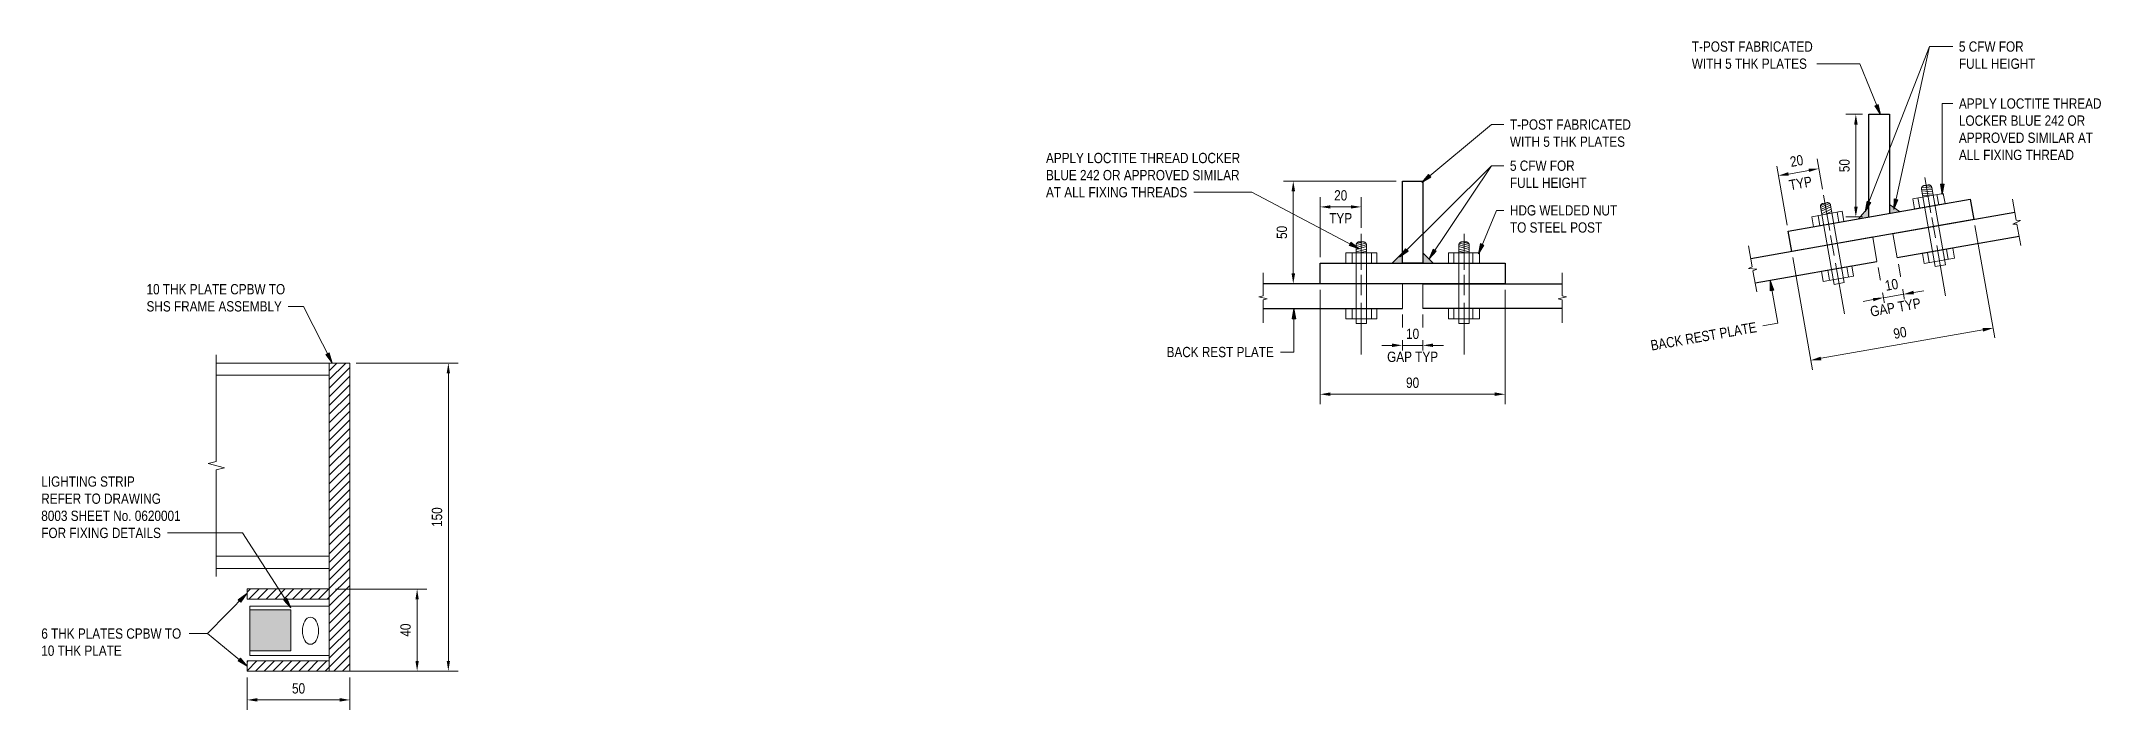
# Model space of a CAD drawing. Header units: metres. Extents: x 0.2 to 10.4, y 1.8 to 23.8.
# Drawn here: x 8.009 to 9.013, y 2.381 to 2.706 of the extents above; entities that cross this region are included whole.
import ezdxf

# ---------------------------------------------------------------- set-up
doc = ezdxf.new("R2010")
doc.units = ezdxf.units.M
doc.linetypes.add('JacobsCenter', pattern=[0.015, 0.009, -0.0015, 0.003, -0.0015])
doc.linetypes.add('JacobsDash', pattern=[0.0045, 0.003, -0.0015])
doc.layers.get('Defpoints').update_dxf_attribs({"color": 41})
for name, color, linetype, lineweight in [('A-ANNO-DIMS', 7, 'Continuous', 9), ('A-DETL', 7, 'Continuous', 13), ('A-DETL-GENF', 7, 'Continuous', 9), ('G-ANNO-TEXT', 7, 'Continuous', 9)]:
    doc.layers.add(name, color=color, linetype=linetype, lineweight=lineweight)
doc.styles.add('Arial Narrow_1', font='ARIALN.TTF', dxfattribs={"height": 0.005})
doc.dimstyles.new('Dimension_Standard_O__mm__4', dxfattribs={"dimscale": 0.3048, "dimtxt": 0.005117, "dimasz": 0.016404, "dimexe": 0.015748, "dimexo": 0.009843, "dimgap": 0.009843, "dimtad": 1, "dimdec": 0, "dimlfac": 1000, "dimzin": 0, "dimdsep": 46, "dimtxsty": 'Arial Narrow_1', "dimsah": 1, "dimcen": 0.09, "dimaunit": 1, "dimadec": 4, "dimazin": 0, "dimtfac": 1, "dimtdec": 4, "dimtix": 1, "dimtmove": 0, "dimatfit": 3, "dimfxl": 1, "dimtvp": 1, "dimtfill": 1, "dimtolj": 1, "dimtzin": 0, "dimlwd": 18, "dimlwe": 18, "dimarcsym": 2})
pattern_1 = [(45, (5.7178182, 0), (-0.0021213203, 0.0021213203), [])]

msp = doc.modelspace()

# ---------------------------------------------------------------- texts
at = {"layer": 'G-ANNO-TEXT', "char_height": 0.005, "attachment_point": 1, "style": 'Arial Narrow_1', "bg_fill": 3, "box_fill_scale": 1, "bg_fill_color": 256, "bg_fill_transparency": 0}
for s, insert in [('T-POST FABRICATED ', (8.8122871, 2.7061656)), ('APPLY LOCTITE THREAD LOCKER ', (8.4979596, 2.6519198)), ('10 THK PLATE CPBW TO ', (8.0602106, 2.5880358)), ('LIGHTING STRIP', (8.008981, 2.4944159))]:
    msp.add_mtext(s, dxfattribs=dict(at, insert=insert))

# ---------------------------------------------------------------- blocks, each defined once
blk = doc.blocks.new('CS_DET_BreakLine_ViewScale - Std Break-8813287-DRG-2873242 - COVER PLATE')
at = {"layer": 'A-DETL-GENF'}
for p, q in [((-0.004, 0), (0.048, 0)), ((0.048, 0), (0.049, -0.004)), ((0.049, -0.004), (0.051, 0.004)), ((0.051, 0.004), (0.052, 0)), ((0.052, 0), (0.104, 0))]:
    blk.add_line(p, q, dxfattribs=at)
blk = doc.blocks.new('DIMBLOCK28-DRG-2873242 - COVER PLATE')
at = {"layer": 'A-ANNO-DIMS', "color": 0, "lineweight": 18, "transparency": 16777216}
for p, q in [((8.1622, 2.5496), (8.2119, 2.5496)), ((8.2071, 2.4046), (8.2071, 2.5446)), ((8.1522, 2.3996), (8.2119, 2.3996))]:
    blk.add_line(p, q, dxfattribs=at)
at = {"layer": 'A-ANNO-DIMS', "color": 0, "transparency": 16777216}
for points in [[(8.2063, 2.5446), (8.2079, 2.5446), (8.2071, 2.5496)], [(8.2063, 2.4046), (8.2079, 2.4046), (8.2071, 2.3996)]]:
    blk.add_solid(points, dxfattribs=at)
at = {"layer": 'Defpoints', "color": 0, "transparency": 16777216}
for p in [(8.1592, 2.5496), (8.2071, 2.5496), (8.1492, 2.3996)]:
    blk.add_point(p, dxfattribs=at)
at = {"layer": 'A-ANNO-DIMS', "color": 0, "lineweight": 18, "transparency": 16777216, "insert": (8.2016, 2.4746), "char_height": 0.005, "width": 0.011404, "attachment_point": 5, "rotation": 90, "style": 'Arial Narrow_1', "bg_fill": 3, "box_fill_scale": 1.1, "bg_fill_color": 256, "bg_fill_true_color": 13158600, "bg_fill_transparency": 0}
blk.add_mtext('\\A1;150', dxfattribs=at)
blk = doc.blocks.new('DIMBLOCK29-DRG-2873242 - COVER PLATE')
at = {"layer": 'A-ANNO-DIMS', "color": 0, "lineweight": 18, "transparency": 16777216}
for p, q in [((8.1092, 2.3966), (8.1092, 2.3808)), ((8.1592, 2.3966), (8.1592, 2.3808)), ((8.1142, 2.3856), (8.1542, 2.3856))]:
    blk.add_line(p, q, dxfattribs=at)
at = {"layer": 'A-ANNO-DIMS', "color": 0, "transparency": 16777216}
for points in [[(8.1142, 2.3865), (8.1142, 2.3848), (8.1092, 2.3856)], [(8.1542, 2.3865), (8.1542, 2.3848), (8.1592, 2.3856)]]:
    blk.add_solid(points, dxfattribs=at)
at = {"layer": 'Defpoints', "color": 0, "transparency": 16777216}
for p in [(8.1092, 2.3996), (8.1592, 2.3996), (8.1592, 2.3856)]:
    blk.add_point(p, dxfattribs=at)
at = {"layer": 'A-ANNO-DIMS', "color": 0, "lineweight": 18, "transparency": 16777216, "insert": (8.1342, 2.3912), "char_height": 0.005, "width": 0.007603, "attachment_point": 5, "style": 'Arial Narrow_1', "bg_fill": 3, "box_fill_scale": 1.1, "bg_fill_color": 256, "bg_fill_true_color": 13158600, "bg_fill_transparency": 0}
blk.add_mtext('\\A1;50', dxfattribs=at)
blk = doc.blocks.new('DIMBLOCK30-DRG-2873242 - COVER PLATE')
at = {"layer": 'A-ANNO-DIMS', "color": 0, "lineweight": 18, "transparency": 16777216}
for p, q in [((8.1522, 2.4396), (8.1967, 2.4396)), ((8.1919, 2.4346), (8.1919, 2.4046)), ((8.1522, 2.3996), (8.1967, 2.3996))]:
    blk.add_line(p, q, dxfattribs=at)
at = {"layer": 'A-ANNO-DIMS', "color": 0, "transparency": 16777216}
for points in [[(8.1911, 2.4346), (8.1927, 2.4346), (8.1919, 2.4396)], [(8.1911, 2.4046), (8.1927, 2.4046), (8.1919, 2.3996)]]:
    blk.add_solid(points, dxfattribs=at)
at = {"layer": 'Defpoints', "color": 0, "transparency": 16777216}
for p in [(8.1492, 2.4396), (8.1492, 2.3996), (8.1919, 2.3996)]:
    blk.add_point(p, dxfattribs=at)
at = {"layer": 'A-ANNO-DIMS', "color": 0, "lineweight": 18, "transparency": 16777216, "insert": (8.1863, 2.4196), "char_height": 0.005, "width": 0.007603, "attachment_point": 5, "rotation": 90, "style": 'Arial Narrow_1', "bg_fill": 3, "box_fill_scale": 1.1, "bg_fill_color": 256, "bg_fill_true_color": 13158600, "bg_fill_transparency": 0}
blk.add_mtext('\\A1;40', dxfattribs=at)
blk = doc.blocks.new('CS_DET_BreakLine_ViewScale - Std Break-8812952-DRG-2873242 - FABRICATED T- POST')
at = {"layer": 'A-DETL-GENF'}
for p, q in [((-0.002, 0), (0.0084, 0)), ((0.0084, 0), (0.0089, -0.002)), ((0.0089, -0.002), (0.0099, 0.002)), ((0.0099, 0.002), (0.0104, 0)), ((0.0104, 0), (0.0208, 0))]:
    blk.add_line(p, q, dxfattribs=at)
blk = doc.blocks.new('CS_DET_BreakLine_ViewScale - Std Break-8812954-DRG-2873242 - FABRICATED T- POST')
at = {"layer": 'A-DETL-GENF'}
for p, q in [((0.0084, 0), (-0.002, 0)), ((0.0089, 0.002), (0.0084, 0)), ((0.0099, -0.002), (0.0089, 0.002)), ((0.0104, 0), (0.0099, -0.002)), ((0.0208, 0), (0.0104, 0))]:
    blk.add_line(p, q, dxfattribs=at)
blk = doc.blocks.new('CS_DET_BreakLine_ViewScale - Std Break-8813031-DRG-2873242 - FABRICATED T- POST')
at = {"layer": 'A-DETL-GENF'}
for p, q in [((0.0092, 0), (-0.002, 0)), ((0.0097, 0.002), (0.0092, 0)), ((0.0107, -0.002), (0.0097, 0.002)), ((0.0112, 0), (0.0107, -0.002)), ((0.0224, 0), (0.0112, 0))]:
    blk.add_line(p, q, dxfattribs=at)
blk = doc.blocks.new('CS_DET_BreakLine_ViewScale - Std Break-8813064-DRG-2873242 - FABRICATED T- POST')
at = {"layer": 'A-DETL-GENF'}
for p, q in [((-0.002, 0), (0.0092, 0)), ((0.0092, 0), (0.0097, -0.002)), ((0.0097, -0.002), (0.0107, 0.002)), ((0.0107, 0.002), (0.0112, 0)), ((0.0112, 0), (0.0224, 0))]:
    blk.add_line(p, q, dxfattribs=at)
blk = doc.blocks.new('DIMBLOCK31-DRG-2873242 - FABRICATED T- POST')
at = {"layer": 'A-ANNO-DIMS', "color": 0, "lineweight": 18, "transparency": 16777216}
for p, q in [((8.6684, 2.6382), (8.6135, 2.6382)), ((8.6183, 2.6332), (8.6183, 2.5932)), ((8.6227, 2.5882), (8.6135, 2.5882))]:
    blk.add_line(p, q, dxfattribs=at)
at = {"layer": 'A-ANNO-DIMS', "color": 0, "transparency": 16777216}
for points in [[(8.6175, 2.6332), (8.6192, 2.6332), (8.6183, 2.6382)], [(8.6175, 2.5932), (8.6192, 2.5932), (8.6183, 2.5882)]]:
    blk.add_solid(points, dxfattribs=at)
at = {"layer": 'Defpoints', "color": 0, "transparency": 16777216}
for p in [(8.6714, 2.6382), (8.6183, 2.5882), (8.6257, 2.5882)]:
    blk.add_point(p, dxfattribs=at)
at = {"layer": 'A-ANNO-DIMS', "color": 0, "lineweight": 18, "transparency": 16777216, "insert": (8.6128, 2.6132), "char_height": 0.005, "width": 0.007603, "attachment_point": 5, "rotation": 90, "style": 'Arial Narrow_1', "bg_fill": 3, "box_fill_scale": 1.1, "bg_fill_color": 256, "bg_fill_true_color": 13158600, "bg_fill_transparency": 0}
blk.add_mtext('\\A1;50', dxfattribs=at)
blk = doc.blocks.new('DIMBLOCK32-DRG-2873242 - FABRICATED T- POST')
at = {"layer": 'A-ANNO-DIMS', "color": 0, "lineweight": 18, "transparency": 16777216}
for p, q in [((8.6314, 2.5852), (8.6314, 2.5296)), ((8.7214, 2.5852), (8.7214, 2.5296)), ((8.6364, 2.5344), (8.7164, 2.5344))]:
    blk.add_line(p, q, dxfattribs=at)
at = {"layer": 'A-ANNO-DIMS', "color": 0, "transparency": 16777216}
for points in [[(8.6364, 2.5353), (8.6364, 2.5336), (8.6314, 2.5344)], [(8.7164, 2.5353), (8.7164, 2.5336), (8.7214, 2.5344)]]:
    blk.add_solid(points, dxfattribs=at)
at = {"layer": 'Defpoints', "color": 0, "transparency": 16777216}
for p in [(8.6314, 2.5882), (8.7214, 2.5882), (8.7214, 2.5344)]:
    blk.add_point(p, dxfattribs=at)
at = {"layer": 'A-ANNO-DIMS', "color": 0, "lineweight": 18, "transparency": 16777216, "insert": (8.6764, 2.54), "char_height": 0.005, "width": 0.007603, "attachment_point": 5, "style": 'Arial Narrow_1', "bg_fill": 3, "box_fill_scale": 1.1, "bg_fill_color": 256, "bg_fill_true_color": 13158600, "bg_fill_transparency": 0}
blk.add_mtext('\\A1;90', dxfattribs=at)
blk = doc.blocks.new('DIMBLOCK33-DRG-2873242 - FABRICATED T- POST')
at = {"layer": 'A-ANNO-DIMS', "color": 0, "lineweight": 18, "transparency": 16777216}
for p, q in [((8.6714, 2.5732), (8.6714, 2.5534)), ((8.6814, 2.5732), (8.6814, 2.5534)), ((8.6664, 2.5582), (8.6614, 2.5582)), ((8.6714, 2.5582), (8.6814, 2.5582)), ((8.6864, 2.5582), (8.6914, 2.5582))]:
    blk.add_line(p, q, dxfattribs=at)
at = {"layer": 'A-ANNO-DIMS', "color": 0, "transparency": 16777216}
for points in [[(8.6664, 2.5591), (8.6664, 2.5574), (8.6714, 2.5582)], [(8.6864, 2.5591), (8.6864, 2.5574), (8.6814, 2.5582)]]:
    blk.add_solid(points, dxfattribs=at)
at = {"layer": 'Defpoints', "color": 0, "transparency": 16777216}
for p in [(8.6714, 2.5762), (8.6814, 2.5762)]:
    blk.add_point(p, dxfattribs=at)
at = {"layer": 'A-ANNO-DIMS', "color": 0, "lineweight": 18, "transparency": 16777216, "char_height": 0.005, "width": 0.029826, "attachment_point": 5, "style": 'Arial Narrow_1', "bg_fill": 3, "box_fill_scale": 1.1, "bg_fill_color": 256, "bg_fill_true_color": 13158600, "bg_fill_transparency": 0}
for s, insert in [('\\A1;10', (8.6764, 2.5638)), ('\\A1;GAP TYP', (8.6764, 2.5526))]:
    blk.add_mtext(s, dxfattribs=dict(at, insert=insert))
at = {"layer": 'Defpoints', "color": 0, "transparency": 16777216}
blk.add_point((8.6814, 2.5582), dxfattribs=at)
blk = doc.blocks.new('DIMBLOCK34-DRG-2873242 - FABRICATED T- POST')
at = {"layer": 'A-ANNO-DIMS', "color": 0, "lineweight": 18, "transparency": 16777216}
for p, q in [((8.6314, 2.6012), (8.6314, 2.6304)), ((8.6364, 2.6256), (8.6464, 2.6256)), ((8.6514, 2.6155), (8.6514, 2.6304))]:
    blk.add_line(p, q, dxfattribs=at)
at = {"layer": 'A-ANNO-DIMS', "color": 0, "transparency": 16777216}
for points in [[(8.6364, 2.6264), (8.6364, 2.6248), (8.6314, 2.6256)], [(8.6464, 2.6264), (8.6464, 2.6248), (8.6514, 2.6256)]]:
    blk.add_solid(points, dxfattribs=at)
at = {"layer": 'Defpoints', "color": 0, "transparency": 16777216}
blk.add_point((8.6314, 2.5982), dxfattribs=at)
at = {"layer": 'A-ANNO-DIMS', "color": 0, "lineweight": 18, "transparency": 16777216, "char_height": 0.005, "width": 0.013353, "attachment_point": 5, "style": 'Arial Narrow_1', "bg_fill": 3, "box_fill_scale": 1.1, "bg_fill_color": 256, "bg_fill_true_color": 13158600, "bg_fill_transparency": 0}
for s, insert in [('\\A1;20', (8.6414, 2.6312)), ('\\A1;TYP', (8.6414, 2.6201))]:
    blk.add_mtext(s, dxfattribs=dict(at, insert=insert))
at = {"layer": 'Defpoints', "color": 0, "transparency": 16777216}
for p in [(8.6514, 2.6256), (8.6514, 2.6125)]:
    blk.add_point(p, dxfattribs=at)
blk = doc.blocks.new('DIMBLOCK35-DRG-2873242 - FABRICATED T- POST')
at = {"layer": 'A-ANNO-DIMS', "color": 0, "lineweight": 18, "transparency": 16777216}
for p, q in [((8.9501, 2.6166), (8.9597, 2.5619)), ((8.8614, 2.601), (8.8711, 2.5463)), ((8.8752, 2.5519), (8.954, 2.5657))]:
    blk.add_line(p, q, dxfattribs=at)
at = {"layer": 'A-ANNO-DIMS', "color": 0, "transparency": 16777216}
for points in [[(8.9538, 2.5666), (8.9541, 2.5649), (8.9589, 2.5666)], [(8.875, 2.5527), (8.8753, 2.551), (8.8703, 2.551)]]:
    blk.add_solid(points, dxfattribs=at)
at = {"layer": 'Defpoints', "color": 0, "transparency": 16777216}
for p in [(8.9496, 2.6195), (8.8609, 2.6039), (8.9589, 2.5666)]:
    blk.add_point(p, dxfattribs=at)
at = {"layer": 'A-ANNO-DIMS', "color": 0, "lineweight": 18, "transparency": 16777216, "insert": (8.9136, 2.5643), "char_height": 0.005, "width": 0.007603, "attachment_point": 5, "rotation": 10, "style": 'Arial Narrow_1', "bg_fill": 3, "box_fill_scale": 1.1, "bg_fill_color": 256, "bg_fill_true_color": 13158600, "bg_fill_transparency": 0}
blk.add_mtext('\\A1;90', dxfattribs=at)
blk = doc.blocks.new('DIMBLOCK36-DRG-2873242 - FABRICATED T- POST')
at = {"layer": 'A-ANNO-DIMS', "color": 0, "lineweight": 18, "transparency": 16777216}
for p, q in [((8.9029, 2.5961), (8.9064, 2.5766)), ((8.9128, 2.5978), (8.9162, 2.5784)), ((8.9055, 2.5814), (8.9154, 2.5831)), ((8.9203, 2.584), (8.9252, 2.5848)), ((8.9006, 2.5805), (8.8957, 2.5796))]:
    blk.add_line(p, q, dxfattribs=at)
at = {"layer": 'A-ANNO-DIMS', "color": 0, "transparency": 16777216}
for points in [[(8.9005, 2.5813), (8.9007, 2.5797), (8.9055, 2.5814)], [(8.9201, 2.5848), (8.9204, 2.5831), (8.9154, 2.5831)]]:
    blk.add_solid(points, dxfattribs=at)
at = {"layer": 'Defpoints', "color": 0, "transparency": 16777216}
for p in [(8.9024, 2.599), (8.9123, 2.6008)]:
    blk.add_point(p, dxfattribs=at)
at = {"layer": 'A-ANNO-DIMS', "color": 0, "lineweight": 18, "transparency": 16777216, "insert": (8.9095, 2.5877), "char_height": 0.005, "width": 0.029826, "attachment_point": 5, "rotation": 10, "style": 'Arial Narrow_1', "bg_fill": 3, "box_fill_scale": 1.1, "bg_fill_color": 256, "bg_fill_true_color": 13158600, "bg_fill_transparency": 0}
blk.add_mtext('\\A1;10', dxfattribs=at)
at = {"layer": 'A-ANNO-DIMS', "color": 0, "lineweight": 18, "transparency": 16777216, "insert": (8.9114, 2.5767), "char_height": 0.005, "width": 0.029826, "attachment_point": 5, "rotation": 10, "style": 'Arial Narrow_1', "bg_fill": 3, "box_fill_scale": 1.1, "bg_fill_color": 256, "bg_fill_true_color": 13158600, "bg_fill_transparency": 0}
blk.add_mtext('\\A1;GAP TYP', dxfattribs=at)
at = {"layer": 'Defpoints', "color": 0, "transparency": 16777216}
blk.add_point((8.9154, 2.5831), dxfattribs=at)
blk = doc.blocks.new('DIMBLOCK37-DRG-2873242 - FABRICATED T- POST')
at = {"layer": 'A-ANNO-DIMS', "color": 0, "lineweight": 18, "transparency": 16777216}
for p, q in [((8.8587, 2.6167), (8.8536, 2.6455)), ((8.8594, 2.6416), (8.8692, 2.6434)), ((8.8759, 2.6343), (8.8733, 2.649))]:
    blk.add_line(p, q, dxfattribs=at)
at = {"layer": 'A-ANNO-DIMS', "color": 0, "transparency": 16777216}
for points in [[(8.8592, 2.6425), (8.8595, 2.6408), (8.8544, 2.6408)], [(8.8691, 2.6442), (8.8693, 2.6426), (8.8741, 2.6442)]]:
    blk.add_solid(points, dxfattribs=at)
at = {"layer": 'Defpoints', "color": 0, "transparency": 16777216}
blk.add_point((8.8592, 2.6138), dxfattribs=at)
at = {"layer": 'A-ANNO-DIMS', "color": 0, "lineweight": 18, "transparency": 16777216, "insert": (8.8633, 2.648), "char_height": 0.005, "width": 0.013353, "attachment_point": 5, "rotation": 10, "style": 'Arial Narrow_1', "bg_fill": 3, "box_fill_scale": 1.1, "bg_fill_color": 256, "bg_fill_true_color": 13158600, "bg_fill_transparency": 0}
blk.add_mtext('\\A1;20', dxfattribs=at)
at = {"layer": 'A-ANNO-DIMS', "color": 0, "lineweight": 18, "transparency": 16777216, "insert": (8.8652, 2.6371), "char_height": 0.005, "width": 0.013353, "attachment_point": 5, "rotation": 10, "style": 'Arial Narrow_1', "bg_fill": 3, "box_fill_scale": 1.1, "bg_fill_color": 256, "bg_fill_true_color": 13158600, "bg_fill_transparency": 0}
blk.add_mtext('\\A1;TYP', dxfattribs=at)
at = {"layer": 'Defpoints', "color": 0, "transparency": 16777216}
for p in [(8.8741, 2.6442), (8.8764, 2.6313)]:
    blk.add_point(p, dxfattribs=at)
blk = doc.blocks.new('DIMBLOCK38-DRG-2873242 - FABRICATED T- POST')
at = {"layer": 'A-ANNO-DIMS', "color": 0, "lineweight": 18, "transparency": 16777216}
for p, q in [((8.8954, 2.6707), (8.8873, 2.6707)), ((8.8921, 2.6257), (8.8921, 2.6657)), ((8.8954, 2.6207), (8.8873, 2.6207))]:
    blk.add_line(p, q, dxfattribs=at)
at = {"layer": 'A-ANNO-DIMS', "color": 0, "transparency": 16777216}
for points in [[(8.8913, 2.6657), (8.893, 2.6657), (8.8921, 2.6707)], [(8.8913, 2.6257), (8.893, 2.6257), (8.8921, 2.6207)]]:
    blk.add_solid(points, dxfattribs=at)
at = {"layer": 'Defpoints', "color": 0, "transparency": 16777216}
for p in [(8.8921, 2.6707), (8.8984, 2.6707), (8.8984, 2.6207)]:
    blk.add_point(p, dxfattribs=at)
at = {"layer": 'A-ANNO-DIMS', "color": 0, "lineweight": 18, "transparency": 16777216, "insert": (8.8866, 2.6457), "char_height": 0.005, "width": 0.007603, "attachment_point": 5, "rotation": 90, "style": 'Arial Narrow_1', "bg_fill": 3, "box_fill_scale": 1.1, "bg_fill_color": 256, "bg_fill_true_color": 13158600, "bg_fill_transparency": 0}
blk.add_mtext('\\A1;50', dxfattribs=at)

# ---------------------------------------------------------------- hatches: boundary and pattern name
at = {"layer": 'A-DETL-GENF', "true_color": 0xc0c0c0}
h = msp.add_hatch(color=9, dxfattribs=at)
h.paths.add_polyline_path([(8.8934323, 2.619792), (8.8984323, 2.6206736), (8.8984323, 2.6256736)])
h.paths.add_polyline_path([(8.9084323, 2.6224369), (8.9133564, 2.6233051), (8.9084323, 2.626753)])
h = msp.add_hatch(color=9, dxfattribs=at)
h.paths.add_polyline_path([(8.6814155, 2.5981699), (8.6864155, 2.5981699), (8.6814155, 2.6031699)])
h.paths.add_polyline_path([(8.6714155, 2.5981699), (8.6714155, 2.6031699), (8.6664155, 2.5981699)])
at = {"layer": 'A-DETL-GENF'}
h = msp.add_hatch(dxfattribs=at)
h.set_pattern_fill('FP_8', color=256, style=0, pattern_type=2)
h.set_pattern_definition(pattern_1)
h.paths.add_polyline_path([(8.1591509, 2.39962), (8.1591509, 2.54962), (8.1491509, 2.54962), (8.1491509, 2.39962)])
h = msp.add_hatch(dxfattribs=at)
h.set_pattern_fill('FP_8', color=256, style=0, pattern_type=2)
h.set_pattern_definition(pattern_1)
h.paths.add_polyline_path([(8.1491509, 2.39962), (8.1491509, 2.40462), (8.1091509, 2.40462), (8.1091509, 2.39962)])
h.paths.add_polyline_path([(8.1091509, 2.43462), (8.1491509, 2.43462), (8.1491509, 2.43962), (8.1091509, 2.43962)])
at = {"layer": 'A-DETL-GENF', "true_color": 0x0000ff}
msp.add_hatch(color=5, dxfattribs=at).paths.add_polyline_path([(8.1305013, 2.4095865), (8.1305013, 2.42954), (8.1104549, 2.42954), (8.1105012, 2.4095865)])
at = {"layer": 'G-ANNO-TEXT'}
for points in [[(8.9041041, 2.6705547), (8.9030335, 2.6755177), (8.9014006, 2.6748522)], [(8.6809074, 2.637512), (8.6853151, 2.6400318), (8.6841875, 2.6413874)], [(8.9341934, 2.6316542), (8.935075, 2.6366542), (8.9333118, 2.6366542)], [(8.8967118, 2.6233698), (8.8993497, 2.6277078), (8.8977069, 2.6283484)], [(8.9105342, 2.624415), (8.9124725, 2.6291076), (8.9107507, 2.6294875)], [(8.6504251, 2.6052643), (8.6464118, 2.6083741), (8.6455902, 2.6068139)], [(8.6700351, 2.6011239), (8.6742011, 2.604026), (8.6729573, 2.6052758)], [(8.6844271, 2.60037), (8.6879436, 2.6040321), (8.686479, 2.605014)], [(8.7083858, 2.6027739), (8.7111276, 2.607047), (8.7095008, 2.6077271)], [(8.8504429, 2.5898783), (8.8504429, 2.5848011), (8.8521794, 2.5851073)], [(8.6186534, 2.5761757), (8.6177718, 2.5711757), (8.619535, 2.5711757)], [(8.1505414, 2.5496344), (8.1490777, 2.554496), (8.1475032, 2.5537022)], [(8.1089762, 2.4373416), (8.1048446, 2.4343907), (8.106103, 2.4331556)], [(8.1304689, 2.4303923), (8.1284974, 2.4350711), (8.1270161, 2.4341146)], [(8.1091705, 2.4020636), (8.1058695, 2.405921), (8.1047492, 2.4045594)]]:
    msp.add_hatch(color=256, dxfattribs=at).paths.add_polyline_path(points)

# ---------------------------------------------------------------- linework, layer by layer
at = {"layer": 'A-DETL', "lineweight": 25}
for p, q in [((8.8984323, 2.6706736), (8.9084323, 2.6706736)), ((8.8984323, 2.6206736), (8.8984323, 2.6706736)), ((8.9084323, 2.6706736), (8.9084323, 2.6224369)), ((8.6714155, 2.6381699), (8.6814155, 2.6381699)), ((8.6714155, 2.5981699), (8.6714155, 2.6381699)), ((8.6814155, 2.6381699), (8.6814155, 2.5981699)), ((8.8591919, 2.6137545), (8.9478246, 2.6293828)), ((8.9101688, 2.6125888), (8.9694897, 2.6230487)), ((8.9478246, 2.6293828), (8.9495611, 2.6195347)), ((8.8609284, 2.6039064), (8.8591919, 2.6137545)), ((8.9495611, 2.6195347), (8.8609284, 2.6039064)), ((8.9715735, 2.611231), (8.9122526, 2.6007711)), ((8.9003207, 2.6108523), (8.8409998, 2.6003924)), ((8.6314155, 2.5981699), (8.7214155, 2.5981699)), ((8.6314155, 2.5881699), (8.6314155, 2.5981699)), ((8.6814155, 2.5981699), (8.6714155, 2.5981699)), ((8.7214155, 2.5981699), (8.7214155, 2.5881699)), ((8.8430836, 2.5885747), (8.9024045, 2.5990346)), ((8.6714155, 2.5881699), (8.6035855, 2.5881699)), ((8.7214155, 2.5881699), (8.6314155, 2.5881699)), ((8.6814155, 2.5881699), (8.7492455, 2.5881699)), ((8.6035855, 2.5761699), (8.6714155, 2.5761699)), ((8.7492455, 2.5761699), (8.6814155, 2.5761699))]:
    msp.add_line(p, q, dxfattribs=at)
at = {"layer": 'A-DETL', "linetype": 'JacobsCenter', "lineweight": 18}
for p, q in [((8.8794447, 2.6140708), (8.8764048, 2.6313108)), ((8.9346463, 2.6321362), (8.9198742, 2.6295315)), ((8.9294126, 2.6330241), (8.9242559, 2.6334752)), ((8.9290995, 2.6347996), (8.9242755, 2.6352217)), ((8.929264, 2.6338668), (8.924283, 2.6343025)), ((8.9296259, 2.6318142), (8.9244693, 2.6322654)), ((8.9280065, 2.6309654), (8.9246466, 2.6312594)), ((8.9273056, 2.6363355), (8.925336, 2.6359882)), ((8.9288641, 2.63561), (8.9255197, 2.6360206)), ((8.9286851, 2.6227532), (8.9256452, 2.6399932)), ((8.9315601, 2.6315921), (8.9324283, 2.626668)), ((8.9355145, 2.6272122), (8.9346463, 2.6321362)), ((8.8706338, 2.6208491), (8.8854059, 2.6234538)), ((8.87372, 2.6213933), (8.8745882, 2.6164692)), ((8.8748792, 2.626091), (8.8778814, 2.6276207)), ((8.8749351, 2.625249), (8.8793239, 2.6272955)), ((8.8750996, 2.6243161), (8.8796311, 2.6264292)), ((8.8752482, 2.6234734), (8.8799396, 2.6256611)), ((8.8754615, 2.6222636), (8.8801529, 2.6244512)), ((8.8760956, 2.6273058), (8.8780652, 2.6276531)), ((8.8772736, 2.6220199), (8.8803303, 2.6234452)), ((8.8829656, 2.6230235), (8.8838339, 2.6180995)), ((8.8854059, 2.6234538), (8.8862741, 2.6185298)), ((8.9084323, 2.626753), (8.9133564, 2.6233051)), ((8.9198742, 2.6295315), (8.9207424, 2.6246075)), ((8.9207424, 2.6246075), (8.9355145, 2.6272122)), ((8.9223144, 2.6299618), (8.9231827, 2.6250378)), ((8.6514155, 2.5949646), (8.6514155, 2.6124705)), ((8.7014155, 2.5949646), (8.7014155, 2.6124705)), ((8.871502, 2.6159251), (8.8706338, 2.6208491)), ((8.8862741, 2.6185298), (8.871502, 2.6159251)), ((8.8815893, 2.601908), (8.8798528, 2.6117561)), ((8.9122526, 2.6007711), (8.9101688, 2.6125888)), ((8.9308297, 2.6105904), (8.9290932, 2.6204385)), ((8.6439155, 2.6031699), (8.6589155, 2.6031699)), ((8.6439155, 2.5981699), (8.6439155, 2.6031699)), ((8.6470493, 2.6031699), (8.6470493, 2.5981699)), ((8.6489155, 2.606756), (8.653593, 2.6080094)), ((8.6489155, 2.6058088), (8.6537452, 2.6071029)), ((8.6489155, 2.6049531), (8.6539155, 2.6062928)), ((8.6489155, 2.6037246), (8.6539155, 2.6050643)), ((8.6490066, 2.6075949), (8.6522289, 2.6085801)), ((8.6504155, 2.6085801), (8.6524155, 2.6085801)), ((8.6506578, 2.6031699), (8.6539155, 2.6040428)), ((8.6564376, 2.6031699), (8.6564376, 2.5981699)), ((8.6589155, 2.6031699), (8.6589155, 2.5981699)), ((8.6814155, 2.6031699), (8.6864155, 2.5981699)), ((8.6939155, 2.6031699), (8.6939155, 2.5981699)), ((8.7089155, 2.6031699), (8.6939155, 2.6031699)), ((8.6963934, 2.6031699), (8.6963934, 2.5981699)), ((8.7039155, 2.6049531), (8.6989155, 2.6062928)), ((8.7039155, 2.6037246), (8.6989155, 2.6050643)), ((8.7021733, 2.6031699), (8.6989155, 2.6040428)), ((8.7039155, 2.6058088), (8.6990859, 2.6071029)), ((8.7039155, 2.606756), (8.699238, 2.6080094)), ((8.7024155, 2.6085801), (8.7004155, 2.6085801)), ((8.7038244, 2.6075949), (8.7006021, 2.6085801)), ((8.7057817, 2.6031699), (8.7057817, 2.5981699)), ((8.7089155, 2.5981699), (8.7089155, 2.6031699)), ((8.9024045, 2.5990346), (8.9003207, 2.6108523)), ((8.9245627, 2.6029417), (8.9393348, 2.6055464)), ((8.9254309, 2.5980177), (8.9245627, 2.6029417)), ((8.9278712, 2.5984479), (8.9270029, 2.603372)), ((8.9358276, 2.582246), (8.9314864, 2.6068662)), ((8.9371169, 2.6000782), (8.9362486, 2.6050022)), ((8.9393348, 2.6055464), (8.940203, 2.6006224)), ((8.6589155, 2.5981699), (8.6439155, 2.5981699)), ((8.6514155, 2.5826142), (8.6514155, 2.5926142)), ((8.6939155, 2.5981699), (8.7089155, 2.5981699)), ((8.7014155, 2.5826142), (8.7014155, 2.5926142)), ((8.8900944, 2.596864), (8.8753223, 2.5942593)), ((8.8753223, 2.5942593), (8.8761905, 2.5893352)), ((8.8761905, 2.5893352), (8.8909626, 2.59194)), ((8.8792767, 2.5898794), (8.8784085, 2.5948035)), ((8.8865872, 2.5735636), (8.882246, 2.5981838)), ((8.8885224, 2.5915097), (8.8876541, 2.5964337)), ((8.8909626, 2.59194), (8.8900944, 2.596864)), ((8.940203, 2.6006224), (8.9254309, 2.5980177)), ((8.9307587, 2.596596), (8.9356828, 2.5974642)), ((8.6714155, 2.5761699), (8.6714155, 2.5881699)), ((8.6814155, 2.5761699), (8.6814155, 2.5881699)), ((8.8864424, 2.5887818), (8.8815183, 2.5879136)), ((8.6589155, 2.5761699), (8.6439155, 2.5761699)), ((8.6439155, 2.5761699), (8.6439155, 2.5711699)), ((8.6439155, 2.5711699), (8.6589155, 2.5711699)), ((8.6470493, 2.5711699), (8.6470493, 2.5761699)), ((8.6514155, 2.5538325), (8.6514155, 2.5788325)), ((8.6564376, 2.5711699), (8.6564376, 2.5761699)), ((8.6589155, 2.5711699), (8.6589155, 2.5761699)), ((8.6939155, 2.5761699), (8.7089155, 2.5761699)), ((8.6939155, 2.5711699), (8.6939155, 2.5761699)), ((8.7089155, 2.5711699), (8.6939155, 2.5711699)), ((8.6963934, 2.5711699), (8.6963934, 2.5761699)), ((8.7014155, 2.5538325), (8.7014155, 2.5788325)), ((8.7057817, 2.5711699), (8.7057817, 2.5761699)), ((8.7089155, 2.5761699), (8.7089155, 2.5711699)), ((8.6539155, 2.5688447), (8.6489155, 2.5688447)), ((8.6989155, 2.5688447), (8.7039155, 2.5688447))]:
    msp.add_line(p, q, dxfattribs=at)
at = {"layer": 'A-DETL', "lineweight": 18}
for p, q in [((8.9241192, 2.6342505), (8.9307587, 2.596596)), ((8.9356828, 2.5974642), (8.9290433, 2.6351188)), ((8.8815183, 2.5879136), (8.8748788, 2.6255681)), ((8.8798029, 2.6264363), (8.8864424, 2.5887818)), ((8.6489155, 2.5688447), (8.6489155, 2.6070801)), ((8.6539155, 2.6070801), (8.6539155, 2.5688447)), ((8.6989155, 2.6070801), (8.6989155, 2.5688447)), ((8.7039155, 2.5688447), (8.7039155, 2.6070801)), ((8.1491509, 2.54962), (8.0941509, 2.54962)), ((8.1591509, 2.54962), (8.1491509, 2.54962)), ((8.1491509, 2.54962), (8.1491509, 2.43962)), ((8.1591509, 2.39962), (8.1591509, 2.54962)), ((8.1491509, 2.44962), (8.0941509, 2.44962)), ((8.1491509, 2.43962), (8.1091509, 2.43962)), ((8.1091509, 2.43962), (8.1091509, 2.43462)), ((8.1091509, 2.43462), (8.1491509, 2.43462)), ((8.1491509, 2.43462), (8.1491509, 2.43962)), ((8.1491509, 2.43462), (8.1491509, 2.40462)), ((8.1491509, 2.40462), (8.1091509, 2.40462)), ((8.1091509, 2.40462), (8.1091509, 2.39962)), ((8.1491509, 2.39962), (8.1491509, 2.40462)), ((8.1091509, 2.39962), (8.1491509, 2.39962)), ((8.1491509, 2.39962), (8.1591509, 2.39962))]:
    msp.add_line(p, q, dxfattribs=at)
at = {"layer": 'A-DETL'}
for p, q in [((8.8984323, 2.6256736), (8.8934323, 2.619792)), ((8.9133564, 2.6233051), (8.9084323, 2.626753)), ((8.6714155, 2.6031699), (8.6664155, 2.5981699)), ((8.6864155, 2.5981699), (8.6814155, 2.6031699))]:
    msp.add_line(p, q, dxfattribs=at)
at = {"layer": 'A-DETL', "linetype": 'JacobsDash', "lineweight": 18}
for p, q in [((8.1491509, 2.54362), (8.0941509, 2.54362)), ((8.1491509, 2.45562), (8.0941509, 2.45562))]:
    msp.add_line(p, q, dxfattribs=at)
at = {"layer": 'A-DETL', "lineweight": 9}
for p, q in [((8.1491464, 2.4312547), (8.1104509, 2.4312547)), ((8.1104509, 2.4312547), (8.1104509, 2.4071648)), ((8.1491509, 2.4292884), (8.1491464, 2.4312547)), ((8.1104509, 2.4071648), (8.1491509, 2.4072547))]:
    msp.add_line(p, q, dxfattribs=at)
at = {"layer": 'A-DETL', "color": 5, "linetype": 'JacobsDash', "true_color": 0x0000ff}
for p, q in [((8.1305013, 2.42954), (8.1104549, 2.42954)), ((8.1104549, 2.42954), (8.1105012, 2.4095865)), ((8.1305013, 2.4095865), (8.1305013, 2.42954)), ((8.1105012, 2.4095865), (8.1305013, 2.4095865))]:
    msp.add_line(p, q, dxfattribs=at)
at = {"layer": 'A-DETL', "linetype": 'JacobsCenter', "lineweight": 18}
for centre, start, end in [((8.9255964, 2.634511), 100, 190), ((8.927566, 2.6348583), 10, 100), ((8.876356, 2.6258286), 100, 190), ((8.8783257, 2.6261759), 10, 100), ((8.6504155, 2.6070801), 90, 180), ((8.6524155, 2.6070801), 0, 90), ((8.7004155, 2.6070801), 90, 180), ((8.7024155, 2.6070801), 0, 90)]:
    msp.add_arc(centre, 0.0015, start, end, dxfattribs=at)
at = {"layer": 'A-DETL', "lineweight": 9}
msp.add_ellipse((8.1400021, 2.4192784), major_axis=(0, 0.0065975), ratio=0.597016928, dxfattribs=at)
at = {"layer": 'G-ANNO-TEXT'}
for p, q in [((8.9280225, 2.7036656), (8.9392836, 2.7036656)), ((8.9280225, 2.7036656), (8.9392836, 2.7036656)), ((8.88085, 2.6953312), (8.8730986, 2.6953312)), ((8.8940064, 2.6953312), (8.88085, 2.6953312)), ((8.9341934, 2.6759394), (8.9392836, 2.6759394)), ((8.9341934, 2.6316542), (8.9341934, 2.6759394)), ((8.6809074, 2.637512), (8.7147947, 2.6657021)), ((8.7147947, 2.6657021), (8.7207767, 2.6657021)), ((8.6841875, 2.6413874), (8.6809074, 2.637512)), ((8.6853151, 2.6400318), (8.6841875, 2.6413874)), ((8.6844271, 2.60037), (8.7147947, 2.6456681)), ((8.7147947, 2.6456681), (8.7207767, 2.6456681)), ((8.7147947, 2.6456681), (8.7207767, 2.6456681)), ((8.5982295, 2.632751), (8.5698835, 2.632751)), ((8.6809074, 2.637512), (8.6853151, 2.6400318)), ((8.935075, 2.6366542), (8.9333118, 2.6366542)), ((8.9333118, 2.6366542), (8.9341934, 2.6316542)), ((8.9341934, 2.6316542), (8.935075, 2.6366542)), ((8.7083858, 2.6027739), (8.7172304, 2.6239324)), ((8.7172304, 2.6239324), (8.7207767, 2.6239324)), ((8.8993497, 2.6277078), (8.8977069, 2.6283484)), ((8.9124725, 2.6291076), (8.9107507, 2.6294875)), ((8.686479, 2.605014), (8.6844271, 2.60037)), ((8.6844271, 2.60037), (8.6879436, 2.6040321)), ((8.6879436, 2.6040321), (8.686479, 2.605014)), ((8.7095008, 2.6077271), (8.7083858, 2.6027739)), ((8.7083858, 2.6027739), (8.7111276, 2.607047)), ((8.7111276, 2.607047), (8.7095008, 2.6077271)), ((8.8504429, 2.5898783), (8.8504429, 2.5848011)), ((8.8521794, 2.5851073), (8.8504429, 2.5898783)), ((8.8504429, 2.5898783), (8.8541262, 2.5689893)), ((8.8504429, 2.5848011), (8.8521794, 2.5851073)), ((8.1322118, 2.5772014), (8.1292242, 2.5772014)), ((8.136643, 2.5772014), (8.1322118, 2.5772014)), ((8.6186534, 2.5761757), (8.6177718, 2.5711757)), ((8.6177718, 2.5711757), (8.619535, 2.5711757)), ((8.619535, 2.5711757), (8.6186534, 2.5761757)), ((8.6186534, 2.5761757), (8.6186534, 2.5549644)), ((8.8475886, 2.5678365), (8.8468386, 2.5677042)), ((8.8541262, 2.5689893), (8.8475886, 2.5678365)), ((8.6137693, 2.5549644), (8.6120483, 2.5549644)), ((8.6186534, 2.5549644), (8.6137693, 2.5549644)), ((8.0809822, 2.4669128), (8.0704539, 2.4669128)), ((8.1068888, 2.4669128), (8.0809822, 2.4669128)), ((8.1304689, 2.4303923), (8.1068888, 2.4669128)), ((8.1089762, 2.4373416), (8.0899064, 2.4179124)), ((8.1089762, 2.4373416), (8.1048446, 2.4343907)), ((8.1048446, 2.4343907), (8.106103, 2.4331556)), ((8.106103, 2.4331556), (8.1089762, 2.4373416)), ((8.1284974, 2.4350711), (8.1270161, 2.4341146)), ((8.1270161, 2.4341146), (8.1304689, 2.4303923)), ((8.1304689, 2.4303923), (8.1284974, 2.4350711)), ((8.0809822, 2.4179124), (8.080981, 2.4179124)), ((8.0899064, 2.4179124), (8.0809822, 2.4179124)), ((8.0899064, 2.4179124), (8.0809822, 2.4179124))]:
    msp.add_line(p, q, dxfattribs=at)

# ---------------------------------------------------------------- block references
at = {"layer": 'A-DETL-GENF'}
for name, p, rotation in [('CS_DET_BreakLine_ViewScale - Std Break-8812954-DRG-2873242 - FABRICATED T- POST', (8.9719916, 2.6088594), 100.0000000000016), ('CS_DET_BreakLine_ViewScale - Std Break-8812952-DRG-2873242 - FABRICATED T- POST', (8.8435018, 2.5862032), 99.9999999999999), ('CS_DET_BreakLine_ViewScale - Std Break-8813064-DRG-2873242 - FABRICATED T- POST', (8.6035855, 2.5711699), 90), ('CS_DET_BreakLine_ViewScale - Std Break-8813031-DRG-2873242 - FABRICATED T- POST', (8.7492455, 2.5711699), 90), ('CS_DET_BreakLine_ViewScale - Std Break-8813287-DRG-2873242 - COVER PLATE', (8.0941509, 2.44962), 89.99999999999984)]:
    msp.add_blockref(name, p, dxfattribs=dict(at, rotation=rotation))

msp.set_redraw_order([(e.dxf.handle, doc.entitydb.next_handle()) for e in msp.query("TEXT MTEXT ATTDEF DIMENSION ARC_DIMENSION")])  # texts and dimensions are drawn at this point

# ---------------------------------------------------------------- next in the draw order: texts
at = {"layer": 'G-ANNO-TEXT', "char_height": 0.005, "attachment_point": 1, "style": 'Arial Narrow_1', "bg_fill": 3, "box_fill_scale": 1, "bg_fill_color": 256, "bg_fill_transparency": 0}
for s, insert in [('5 CFW FOR ', (8.9422836, 2.7061656)), ('WITH 5 THK PLATES ', (8.8122871, 2.6978312)), ('APPLY LOCTITE THREAD ', (8.9422836, 2.6784394)), ('T-POST FABRICATED ', (8.7237767, 2.6682021)), ('BLUE 242 OR APPROVED SIMILAR ', (8.4979596, 2.6435854)), ('5 CFW FOR ', (8.7237767, 2.6481681)), ('HDG WELDED NUT ', (8.7237767, 2.6264324)), ('SHS FRAME ASSEMBLY', (8.0602106, 2.5797014)), ('BACK REST PLATE', (8.5566608, 2.5574644)), ('REFER TO DRAWING', (8.008981, 2.4860816)), ('6 THK PLATES CPBW TO ', (8.008981, 2.4204124))]:
    msp.add_mtext(s, dxfattribs=dict(at, insert=insert))
at = {"layer": 'G-ANNO-TEXT', "insert": (8.7918584, 2.5605483), "char_height": 0.005, "attachment_point": 1, "rotation": 10, "style": 'Arial Narrow_1', "bg_fill": 3, "box_fill_scale": 1, "bg_fill_color": 256, "bg_fill_transparency": 0}
msp.add_mtext('BACK REST PLATE', dxfattribs=at)

# ---------------------------------------------------------------- next in the draw order: dimensions: what is measured, and where the dimension line sits
at = {"layer": 'A-ANNO-DIMS', "lineweight": 18}
for base, p1, p2, angle, override, picture, middle in [((8.6183316, 2.5881699), (8.6714155, 2.6381699), (8.6256563, 2.5881699), 90, {"dimpost": '<>', "dimfxl": 0.067778}, 'DIMBLOCK31-DRG-2873242 - FABRICATED T- POST', (8.6127787, 2.6131699)), ((8.9588922, 2.5666155), (8.8609284, 2.6039064), (8.9495611, 2.6195347), 10, {"dimpost": '<>', "dimfxl": 0.09}, 'DIMBLOCK35-DRG-2873242 - FABRICATED T- POST', (8.9136116, 2.5642699)), ((8.2071137, 2.54962), (8.1491509, 2.39962), (8.1591509, 2.54962), 90, {"dimpost": '<>', "dimfxl": 0.150333}, 'DIMBLOCK28-DRG-2873242 - COVER PLATE', (8.2015608, 2.47462))]:
    dim = msp.add_linear_dim(base=base, p1=p1, p2=p2, angle=angle, dimstyle='Dimension_Standard_O__mm__4', override=override, dxfattribs=at)
    dim.commit()
    dim.dimension.update_dxf_attribs({"geometry": picture, "text_midpoint": middle})

# ---------------------------------------------------------------- next in the draw order: linework, layer by layer
at = {"layer": 'G-ANNO-TEXT'}
for p, q in [((8.8967118, 2.6233698), (8.9280225, 2.7036656)), ((8.9105342, 2.624415), (8.9280225, 2.7036656)), ((8.6700351, 2.6011239), (8.7147947, 2.6456681)), ((8.8977069, 2.6283484), (8.8967118, 2.6233698)), ((8.8967118, 2.6233698), (8.8993497, 2.6277078)), ((8.9107507, 2.6294875), (8.9105342, 2.624415)), ((8.9105342, 2.624415), (8.9124725, 2.6291076)), ((8.6729573, 2.6052758), (8.6700351, 2.6011239)), ((8.6700351, 2.6011239), (8.6742011, 2.604026)), ((8.6742011, 2.604026), (8.6729573, 2.6052758)), ((8.1505414, 2.5496344), (8.136643, 2.5772014)), ((8.1490777, 2.554496), (8.1475032, 2.5537022)), ((8.1475032, 2.5537022), (8.1505414, 2.5496344)), ((8.1505414, 2.5496344), (8.1490777, 2.554496))]:
    msp.add_line(p, q, dxfattribs=at)

# ---------------------------------------------------------------- next in the draw order: texts
at = {"layer": 'G-ANNO-TEXT', "char_height": 0.005, "attachment_point": 1, "style": 'Arial Narrow_1', "bg_fill": 3, "box_fill_scale": 1, "bg_fill_color": 256, "bg_fill_transparency": 0}
for s, insert in [('FULL HEIGHT', (8.9422836, 2.6978312)), ('LOCKER BLUE 242 OR ', (8.9422836, 2.670105)), ('WITH 5 THK PLATES ', (8.7237767, 2.6598678)), ('AT ALL FIXING THREADS', (8.4979596, 2.635251)), ('FULL HEIGHT', (8.7237767, 2.6398337)), ('TO STEEL POST', (8.7237767, 2.6180981)), ('8003 SHEET No. 0620001', (8.008981, 2.4777472)), ('10 THK PLATE', (8.008981, 2.412078))]:
    msp.add_mtext(s, dxfattribs=dict(at, insert=insert))

# ---------------------------------------------------------------- next in the draw order: dimensions: what is measured, and where the dimension line sits
at = {"layer": 'A-ANNO-DIMS', "lineweight": 18}
for base, p1, p2, text, override, picture, middle in [((8.8741234, 2.6442495), (8.8591919, 2.6137545), (8.8764048, 2.6313108), '<>\\XTYP', {"dimpost": '<>', "dimfxl": 0.024587}, 'DIMBLOCK37-DRG-2873242 - FABRICATED T- POST', (8.8642753, 2.6425131)), ((8.9153684, 2.5831004), (8.9024045, 2.5990346), (8.9122526, 2.6007711), '<>\\XGAP TYP', {"dimpost": '<>', "dimfxl": 0.01}, 'DIMBLOCK36-DRG-2873242 - FABRICATED T- POST', (8.9104444, 2.5822322))]:
    dim = msp.add_linear_dim(base=base, p1=p1, p2=p2, angle=10, text=text, dimstyle='Dimension_Standard_O__mm__4', override=override, dxfattribs=at)
    dim.commit()
    dim.dimension.update_dxf_attribs({"geometry": picture, "text_midpoint": middle})
dim = msp.add_linear_dim(base=(8.6514155, 2.6256089), p1=(8.6314155, 2.5981699), p2=(8.6514155, 2.6124705), text='<>\\XTYP', dimstyle='Dimension_Standard_O__mm__4', override={"dimpost": '<>', "dimfxl": 0.024587}, dxfattribs=at)
dim.commit()
dim.dimension.update_dxf_attribs({"geometry": 'DIMBLOCK34-DRG-2873242 - FABRICATED T- POST', "text_midpoint": (8.6414155, 2.6256089)})
for base, p1, p2, override, picture, middle in [((8.7214155, 2.5344344), (8.6314155, 2.5881699), (8.7214155, 2.5881699), {"dimpost": '<>', "dimfxl": 0.09}, 'DIMBLOCK32-DRG-2873242 - FABRICATED T- POST', (8.6764155, 2.5399872)), ((8.1591509, 2.3856338), (8.1091509, 2.39962), (8.1591509, 2.39962), {"dimpost": '<>', "dimfxl": 0.05}, 'DIMBLOCK29-DRG-2873242 - COVER PLATE', (8.1341509, 2.3911867))]:
    dim = msp.add_linear_dim(base=base, p1=p1, p2=p2, dimstyle='Dimension_Standard_O__mm__4', override=override, dxfattribs=at)
    dim.commit()
    dim.dimension.update_dxf_attribs({"geometry": picture, "text_midpoint": middle})

# ---------------------------------------------------------------- next in the draw order: linework, layer by layer
at = {"layer": 'G-ANNO-TEXT'}
for p, q in [((8.6504251, 2.6052643), (8.5982295, 2.632751)), ((8.6464118, 2.6083741), (8.6455902, 2.6068139)), ((8.6455902, 2.6068139), (8.6504251, 2.6052643)), ((8.6504251, 2.6052643), (8.6464118, 2.6083741)), ((8.1091705, 2.4020636), (8.0899064, 2.4179124)), ((8.1058695, 2.405921), (8.1047492, 2.4045594)), ((8.1047492, 2.4045594), (8.1091705, 2.4020636)), ((8.1091705, 2.4020636), (8.1058695, 2.405921))]:
    msp.add_line(p, q, dxfattribs=at)

# ---------------------------------------------------------------- next in the draw order: texts
at = {"layer": 'G-ANNO-TEXT', "char_height": 0.005, "attachment_point": 1, "style": 'Arial Narrow_1', "bg_fill": 3, "box_fill_scale": 1, "bg_fill_color": 256, "bg_fill_transparency": 0}
for s, insert in [('APPROVED SIMILAR AT', (8.9422836, 2.6617706)), ('FOR FIXING DETAILS', (8.008981, 2.4694128))]:
    msp.add_mtext(s, dxfattribs=dict(at, insert=insert))

# ---------------------------------------------------------------- next in the draw order: dimensions: what is measured, and where the dimension line sits
at = {"layer": 'A-ANNO-DIMS', "lineweight": 18}
for base, p1, p2, override, picture, middle in [((8.8921187, 2.6706736), (8.8984323, 2.6206736), (8.8984323, 2.6706736), {"dimpost": '<>', "dimfxl": 0.05}, 'DIMBLOCK38-DRG-2873242 - FABRICATED T- POST', (8.8865659, 2.6456736)), ((8.191888, 2.39962), (8.1491509, 2.43962), (8.1491509, 2.39962), {"dimpost": '<>', "dimfxl": 0.04}, 'DIMBLOCK30-DRG-2873242 - COVER PLATE', (8.1863351, 2.41962))]:
    dim = msp.add_linear_dim(base=base, p1=p1, p2=p2, angle=90, dimstyle='Dimension_Standard_O__mm__4', override=override, dxfattribs=at)
    dim.commit()
    dim.dimension.update_dxf_attribs({"geometry": picture, "text_midpoint": middle})
dim = msp.add_linear_dim(base=(8.6814155, 2.5582266), p1=(8.6714155, 2.5761699), p2=(8.6814155, 2.5761699), text='<>\\XGAP TYP', dimstyle='Dimension_Standard_O__mm__4', override={"dimpost": '<>', "dimfxl": 0.01}, dxfattribs=at)
dim.commit()
dim.dimension.update_dxf_attribs({"geometry": 'DIMBLOCK33-DRG-2873242 - FABRICATED T- POST', "text_midpoint": (8.6764155, 2.5582266)})

# ---------------------------------------------------------------- next in the draw order: linework, layer by layer
at = {"layer": 'G-ANNO-TEXT'}
for p, q in [((8.9041041, 2.6705547), (8.8940064, 2.6953312)), ((8.9030335, 2.6755177), (8.9014006, 2.6748522)), ((8.9014006, 2.6748522), (8.9041041, 2.6705547)), ((8.9041041, 2.6705547), (8.9030335, 2.6755177))]:
    msp.add_line(p, q, dxfattribs=at)

# ---------------------------------------------------------------- next in the draw order: texts
at = {"layer": 'G-ANNO-TEXT', "insert": (8.9422836, 2.6534363), "char_height": 0.005, "attachment_point": 1, "style": 'Arial Narrow_1', "bg_fill": 3, "box_fill_scale": 1, "bg_fill_color": 256, "bg_fill_transparency": 0}
msp.add_mtext('ALL FIXING THREAD', dxfattribs=at)

doc.saveas('drawing.dxf')
